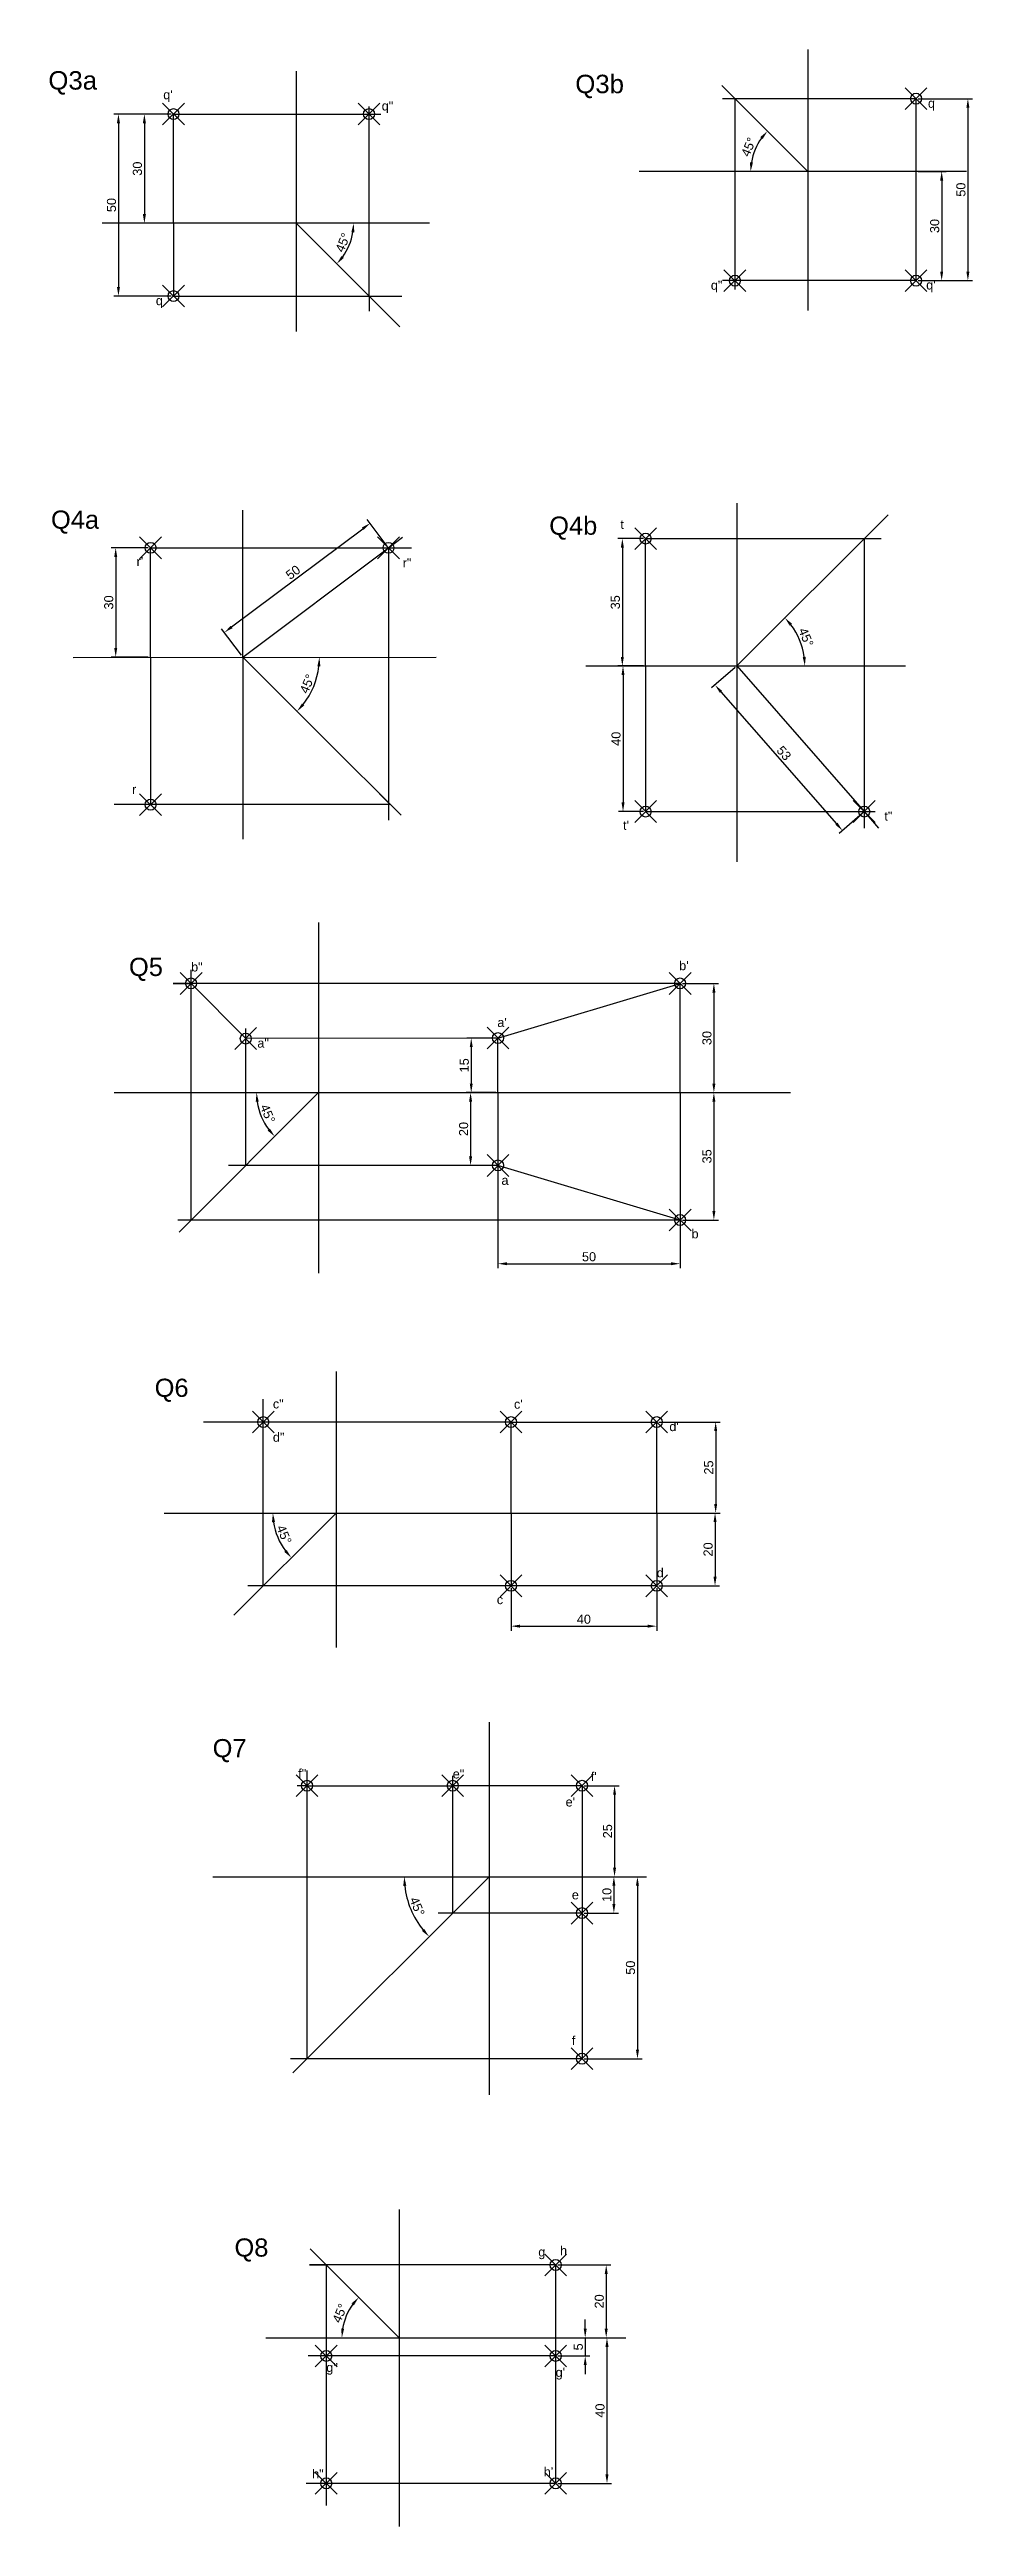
# Model space of a CAD drawing. Header units: millimetres. Extents: x 137 to 7220, y 7466 to 9893.
# Drawn here: x 682 to 935, y 8907 to 9588 of the extents above; entities that cross this region are included whole.
import ezdxf

# ---------------------------------------------------------------- set-up
doc = ezdxf.new("R2010")
doc.units = ezdxf.units.MM
doc.header["$PDMODE"] = 35
doc.header["$PDSIZE"] = 3
for name, color, linetype in [('Dimensions', 1, 'Continuous'), ('Projection', 140, 'Continuous'), ('Text', 7, 'Continuous')]:
    doc.layers.add(name, color=color, linetype=linetype)
doc.layers.add('Object', color=7, linetype='Continuous', lineweight=30)
doc.styles.get("Standard").update_dxf_attribs({"font": 'arial.ttf'})
doc.dimstyles.new('ISO-25', dxfattribs={"dimtxt": 2.5, "dimasz": 2.5, "dimexe": 1.25, "dimexo": 0.625, "dimtad": 1, "dimdec": 0, "dimtxsty": 'Standard', "dimcen": 2.5, "dimadec": 0, "dimazin": 0, "dimtfac": 1, "dimtdec": 0, "dimtmove": 0, "dimatfit": 3, "dimfxl": 1, "dimarcsym": 0})

msp = doc.modelspace()

# ---------------------------------------------------------------- texts
at = {"layer": 'Text'}
for s, width, insert, char_height, attachment_point in [('Q3a', 8.6508, (681.339, 9582.089), 5.0647, 1), ("q'", 24.15015, (715.49, 9576.866), 2.5, 3), ('Q3b', 10.45305, (826.01, 9581.105), 5.0647, 1), ('q"', 8.6508, (776.046, 9573.804), 2.5, 3), ('q', 16.40047, (924.769, 9574.531), 2.5, 3), ('q"', 8.6508, (866.403, 9524.531), 2.5, 3), ("q'", 24.15015, (924.95, 9524.611), 2.5, 3), ('q', 16.40047, (712.787, 9520.3), 2.5, 3), ('Q4a', 8.93468, (682.062, 9461.368), 5, 1), ('Q4b', 8.93468, (818.847, 9459.714), 5, 1), ('t', 23.55242, (838.383, 9458.802), 2.5, 1), ("r'", 10.21106, (705.555, 9448.619), 2.5, 1), ('r"', 16.04595, (778.609, 9448.231), 2.5, 1), ('r', 24.4336, (704.336, 9386.011), 2.5, 1), ('t"', 14.97131, (910.866, 9378.66), 2.5, 1), ("t'", 16.06677, (839.113, 9376.147), 2.5, 1), ('Q5', 14.13152, (703.479, 9338.481), 5, 1), ('b"', 8.80926, (720.528, 9337.223), 2.5, 1), ("b'", 7.89163, (854.522, 9337.563), 2.5, 1), ("a'", 8.62573, (804.602, 9321.974), 2.5, 1), ('a"', 8.80926, (738.718, 9316.295), 2.5, 1), ('a', 11.92921, (805.731, 9278.605), 2.5, 1), ('b', 15.59973, (857.913, 9263.891), 2.5, 1), ('Q6', 11.12639, (710.523, 9222.837), 5, 1), ('c"', 30.78301, (742.975, 9217.167), 2.5, 1), ("c'", 7.97391, (809.177, 9217.092), 2.5, 1), ('d"', 23.36541, (742.975, 9208.012), 2.5, 1), ("d'", 19.28574, (851.828, 9210.928), 2.5, 1), ('d', 27.63053, (848.361, 9170.762), 2.5, 1), ('c', 24.47805, (804.455, 9163.387), 2.5, 1), ('Q7', 11.72829, (726.444, 9123.817), 5, 1), ('f"', 4.65408, (749.938, 9115.617), 2.5, 1), ('e"', 22.15343, (792.353, 9115.501), 2.5, 1), ("f'", 15.26539, (830.266, 9114.754), 2.5, 1), ("e'", 19.73331, (823.343, 9107.796), 2.5, 1), ('e', 14.89306, (825.052, 9082.275), 2.5, 1), ('f', 7.07421, (825.052, 9042.224), 2.5, 1), ('Q8', 12.76905, (732.439, 8986.619), 5, 1), ('g', 7.14598, (815.848, 8984.161), 2.5, 1), ('h', 15.93202, (821.822, 8984.512), 2.5, 1), ('g"', 11.71472, (757.63, 8952.434), 2.5, 1), ("g'", 11.94901, (820.619, 8951.089), 2.5, 1), ('h"', 6.4431, (753.76, 8923.166), 2.5, 1), ("h'", 7.84886, (817.344, 8923.751), 2.5, 1)]:
    msp.add_mtext_dynamic_manual_height_columns(s, width=width, gutter_width=12.5, heights=[0], dxfattribs=dict(at, insert=insert, char_height=char_height, attachment_point=attachment_point))

# ---------------------------------------------------------------- blocks, each defined once
blk = doc.blocks.new('*D301')
at = {"layer": 'Defpoints', "color": 0, "transparency": 16777216}
for p in [(820.62, 8959.32), (820.62, 8954.32), (828.73, 8954.32)]:
    blk.add_point(p, dxfattribs=at)
at = {"layer": 'Dimensions', "color": 0, "lineweight": -2, "transparency": 16777216}
for p, q in [((828.73, 8961.82), (828.73, 8964.32)), ((821.24, 8959.32), (829.98, 8959.32)), ((828.73, 8959.32), (828.73, 8954.32)), ((821.24, 8954.32), (829.98, 8954.32)), ((828.73, 8951.82), (828.73, 8949.32))]:
    blk.add_line(p, q, dxfattribs=at)
at = {"layer": 'Dimensions', "color": 0, "transparency": 16777216}
for points in [[(828.32, 8961.82), (829.15, 8961.82), (828.73, 8959.32)], [(828.32, 8951.82), (829.15, 8951.82), (828.73, 8954.32)]]:
    blk.add_solid(points, dxfattribs=at)
at = {"layer": 'Dimensions', "color": 0, "transparency": 16777216, "insert": (826.84, 8956.82), "char_height": 2.5, "attachment_point": 5, "rotation": 90}
blk.add_mtext('5', dxfattribs=at)
blk = doc.blocks.new('*D302')
at = {"layer": 'Defpoints', "color": 0, "transparency": 16777216}
for p in [(820.62, 8959.32), (820.62, 8919.32), (834.71, 8919.32)]:
    blk.add_point(p, dxfattribs=at)
at = {"layer": 'Dimensions', "color": 0, "lineweight": -2, "transparency": 16777216}
for p, q in [((821.24, 8959.32), (835.96, 8959.32)), ((834.71, 8956.82), (834.71, 8921.82)), ((821.24, 8919.32), (835.96, 8919.32))]:
    blk.add_line(p, q, dxfattribs=at)
at = {"layer": 'Dimensions', "color": 0, "transparency": 16777216}
for points in [[(834.29, 8956.82), (835.13, 8956.82), (834.71, 8959.32)], [(834.29, 8921.82), (835.13, 8921.82), (834.71, 8919.32)]]:
    blk.add_solid(points, dxfattribs=at)
at = {"layer": 'Dimensions', "color": 0, "transparency": 16777216, "insert": (832.81, 8939.32), "char_height": 2.5, "attachment_point": 5, "rotation": 90}
blk.add_mtext('40', dxfattribs=at)
blk = doc.blocks.new('*D303')
at = {"layer": 'Defpoints', "color": 0, "transparency": 16777216}
for p in [(753.24, 8983.71), (764.03, 8967.17), (741.08, 8959.32), (777.63, 8959.32), (839.89, 8959.32)]:
    blk.add_point(p, dxfattribs=at)
at = {"layer": 'Dimensions', "color": 0, "lineweight": -2, "transparency": 16777216}
blk.add_arc((777.63, 8959.32), 15.7, 144.13456, 170.86544, dxfattribs=at)
at = {"layer": 'Dimensions', "color": 0, "transparency": 16777216}
for points in [[(764.59, 8968.79), (765.23, 8968.25), (766.53, 8970.42)], [(762.55, 8961.78), (761.72, 8961.85), (761.93, 8959.32)]]:
    blk.add_solid(points, dxfattribs=at)
at = {"layer": 'Dimensions', "color": 0, "transparency": 16777216, "insert": (761.37, 8966.06), "char_height": 2.5, "attachment_point": 5, "rotation": 67.5}
blk.add_mtext('45°', dxfattribs=at)
blk = doc.blocks.new('*D310')
at = {"layer": 'Defpoints', "color": 0, "transparency": 16777216}
for p in [(820.62, 8979.32), (820.62, 8959.32), (834.5, 8959.32)]:
    blk.add_point(p, dxfattribs=at)
at = {"layer": 'Dimensions', "color": 0, "lineweight": -2, "transparency": 16777216}
for p, q in [((821.24, 8979.32), (835.75, 8979.32)), ((834.5, 8976.82), (834.5, 8961.82)), ((821.24, 8959.32), (835.75, 8959.32))]:
    blk.add_line(p, q, dxfattribs=at)
at = {"layer": 'Dimensions', "color": 0, "transparency": 16777216}
for points in [[(834.08, 8976.82), (834.92, 8976.82), (834.5, 8979.32)], [(834.08, 8961.82), (834.92, 8961.82), (834.5, 8959.32)]]:
    blk.add_solid(points, dxfattribs=at)
at = {"layer": 'Dimensions', "color": 0, "transparency": 16777216, "insert": (832.6, 8969.32), "char_height": 2.5, "attachment_point": 5, "rotation": 90}
blk.add_mtext('20', dxfattribs=at)
blk = doc.blocks.new('*D331')
at = {"layer": 'Defpoints', "color": 0, "transparency": 16777216}
for p in [(713.17, 9185.93), (743.57, 9181.43), (760.35, 9185.93), (858.18, 9185.93), (732.29, 9157.87)]:
    blk.add_point(p, dxfattribs=at)
at = {"layer": 'Dimensions', "color": 0, "lineweight": -2, "transparency": 16777216}
blk.add_arc((760.35, 9185.93), 17.37, 188.25274, 216.74726, dxfattribs=at)
at = {"layer": 'Dimensions', "color": 0, "transparency": 16777216}
for points in [[(742.74, 9183.4), (743.57, 9183.46), (742.98, 9185.93)], [(746.74, 9175.81), (746.11, 9175.26), (748.06, 9173.64)]]:
    blk.add_solid(points, dxfattribs=at)
at = {"layer": 'Dimensions', "color": 0, "transparency": 16777216, "insert": (746.05, 9180.01), "char_height": 2.5, "attachment_point": 5, "rotation": 292.5}
blk.add_mtext('45°', dxfattribs=at)
blk = doc.blocks.new('*D332')
at = {"layer": 'Defpoints', "color": 0, "transparency": 16777216}
for p in [(827.86, 9111), (827.86, 9086), (836.79, 9086)]:
    blk.add_point(p, dxfattribs=at)
at = {"layer": 'Dimensions', "color": 0, "lineweight": -2, "transparency": 16777216}
for p, q in [((828.48, 9111), (838.04, 9111)), ((836.79, 9108.5), (836.79, 9088.5)), ((828.48, 9086), (838.04, 9086))]:
    blk.add_line(p, q, dxfattribs=at)
at = {"layer": 'Dimensions', "color": 0, "transparency": 16777216}
for points in [[(836.38, 9108.5), (837.21, 9108.5), (836.79, 9111)], [(836.38, 9088.5), (837.21, 9088.5), (836.79, 9086)]]:
    blk.add_solid(points, dxfattribs=at)
at = {"layer": 'Dimensions', "color": 0, "transparency": 16777216, "insert": (834.89, 9098.5), "char_height": 2.5, "attachment_point": 5, "rotation": 90}
blk.add_mtext('25', dxfattribs=at)
blk = doc.blocks.new('*D333')
at = {"layer": 'Defpoints', "color": 0, "transparency": 16777216}
for p in [(827.86, 9086), (827.86, 9076), (836.61, 9076)]:
    blk.add_point(p, dxfattribs=at)
at = {"layer": 'Dimensions', "color": 0, "lineweight": -2, "transparency": 16777216}
for p, q in [((828.48, 9086), (837.86, 9086)), ((836.61, 9083.5), (836.61, 9078.5)), ((828.48, 9076), (837.86, 9076))]:
    blk.add_line(p, q, dxfattribs=at)
at = {"layer": 'Dimensions', "color": 0, "transparency": 16777216}
for points in [[(836.19, 9083.5), (837.02, 9083.5), (836.61, 9086)], [(836.19, 9078.5), (837.02, 9078.5), (836.61, 9076)]]:
    blk.add_solid(points, dxfattribs=at)
at = {"layer": 'Dimensions', "color": 0, "transparency": 16777216, "insert": (834.7, 9081), "char_height": 2.5, "attachment_point": 5, "rotation": 90}
blk.add_mtext('10', dxfattribs=at)
blk = doc.blocks.new('*D334')
at = {"layer": 'Defpoints', "color": 0, "transparency": 16777216}
for p in [(726.52, 9086), (802.35, 9086), (845.54, 9086), (779.86, 9079.97), (748.48, 9032.13)]:
    blk.add_point(p, dxfattribs=at)
at = {"layer": 'Dimensions', "color": 0, "lineweight": -2, "transparency": 16777216}
blk.add_arc((802.35, 9086), 23.29, 186.15291, 218.84709, dxfattribs=at)
at = {"layer": 'Dimensions', "color": 0, "transparency": 16777216}
for points in [[(778.78, 9083.48), (779.61, 9083.53), (779.06, 9086)], [(784.52, 9071.67), (783.9, 9071.11), (785.88, 9069.53)]]:
    blk.add_solid(points, dxfattribs=at)
at = {"layer": 'Dimensions', "color": 0, "transparency": 16777216, "insert": (782.59, 9077.81), "char_height": 2.5, "attachment_point": 5, "rotation": 292.5}
blk.add_mtext('45°', dxfattribs=at)
blk = doc.blocks.new('*D298')
at = {"layer": 'Defpoints', "color": 0, "transparency": 16777216}
for p in [(808.36, 9165.93), (848.36, 9165.93), (848.36, 9154.84)]:
    blk.add_point(p, dxfattribs=at)
at = {"layer": 'Dimensions', "color": 0, "lineweight": -2, "transparency": 16777216}
for p, q in [((808.36, 9165.3), (808.36, 9153.59)), ((848.36, 9165.3), (848.36, 9153.59)), ((810.86, 9154.84), (845.86, 9154.84))]:
    blk.add_line(p, q, dxfattribs=at)
at = {"layer": 'Dimensions', "color": 0, "transparency": 16777216}
for points in [[(810.86, 9155.26), (810.86, 9154.42), (808.36, 9154.84)], [(845.86, 9155.26), (845.86, 9154.42), (848.36, 9154.84)]]:
    blk.add_solid(points, dxfattribs=at)
at = {"layer": 'Dimensions', "color": 0, "transparency": 16777216, "insert": (828.36, 9156.74), "char_height": 2.5, "attachment_point": 5}
blk.add_mtext('40', dxfattribs=at)
blk = doc.blocks.new('*D309')
at = {"layer": 'Defpoints', "color": 0, "transparency": 16777216}
for p in [(827.86, 9086), (827.86, 9036), (843.08, 9036)]:
    blk.add_point(p, dxfattribs=at)
at = {"layer": 'Dimensions', "color": 0, "lineweight": -2, "transparency": 16777216}
for p, q in [((828.48, 9086), (844.33, 9086)), ((843.08, 9083.5), (843.08, 9038.5)), ((828.48, 9036), (844.33, 9036))]:
    blk.add_line(p, q, dxfattribs=at)
at = {"layer": 'Dimensions', "color": 0, "transparency": 16777216}
for points in [[(842.66, 9083.5), (843.5, 9083.5), (843.08, 9086)], [(842.66, 9038.5), (843.5, 9038.5), (843.08, 9036)]]:
    blk.add_solid(points, dxfattribs=at)
at = {"layer": 'Dimensions', "color": 0, "transparency": 16777216, "insert": (841.18, 9061), "char_height": 2.5, "attachment_point": 5, "rotation": 90}
blk.add_mtext('50', dxfattribs=at)
blk = doc.blocks.new('*D299')
at = {"layer": 'Defpoints', "color": 0, "transparency": 16777216}
for p in [(848.36, 9210.93), (848.36, 9185.93), (864.55, 9185.93)]:
    blk.add_point(p, dxfattribs=at)
at = {"layer": 'Dimensions', "color": 0, "lineweight": -2, "transparency": 16777216}
for p, q in [((848.99, 9210.93), (865.8, 9210.93)), ((864.55, 9208.43), (864.55, 9188.43)), ((848.99, 9185.93), (865.8, 9185.93))]:
    blk.add_line(p, q, dxfattribs=at)
at = {"layer": 'Dimensions', "color": 0, "transparency": 16777216}
for points in [[(864.14, 9208.43), (864.97, 9208.43), (864.55, 9210.93)], [(864.14, 9188.43), (864.97, 9188.43), (864.55, 9185.93)]]:
    blk.add_solid(points, dxfattribs=at)
at = {"layer": 'Dimensions', "color": 0, "transparency": 16777216, "insert": (862.65, 9198.43), "char_height": 2.5, "attachment_point": 5, "rotation": 90}
blk.add_mtext('25', dxfattribs=at)
blk = doc.blocks.new('*D300')
at = {"layer": 'Defpoints', "color": 0, "transparency": 16777216}
for p in [(848.36, 9185.93), (848.36, 9165.93), (864.38, 9165.93)]:
    blk.add_point(p, dxfattribs=at)
at = {"layer": 'Dimensions', "color": 0, "lineweight": -2, "transparency": 16777216}
for p, q in [((848.99, 9185.93), (865.63, 9185.93)), ((864.38, 9183.43), (864.38, 9168.43)), ((848.99, 9165.93), (865.63, 9165.93))]:
    blk.add_line(p, q, dxfattribs=at)
at = {"layer": 'Dimensions', "color": 0, "transparency": 16777216}
for points in [[(863.96, 9183.43), (864.8, 9183.43), (864.38, 9185.93)], [(863.96, 9168.43), (864.8, 9168.43), (864.38, 9165.93)]]:
    blk.add_solid(points, dxfattribs=at)
at = {"layer": 'Dimensions', "color": 0, "transparency": 16777216, "insert": (862.48, 9175.93), "char_height": 2.5, "attachment_point": 5, "rotation": 90}
blk.add_mtext('20', dxfattribs=at)
blk = doc.blocks.new('*D318')
at = {"layer": 'Defpoints', "color": 0, "transparency": 16777216}
for p in [(709.4, 9451.12), (699.83, 9421.12), (709.4, 9421.12)]:
    blk.add_point(p, dxfattribs=at)
at = {"layer": 'Dimensions', "color": 0, "lineweight": -2, "transparency": 16777216}
for p, q in [((708.78, 9451.12), (698.58, 9451.12)), ((699.83, 9448.62), (699.83, 9423.62)), ((708.78, 9421.12), (698.58, 9421.12))]:
    blk.add_line(p, q, dxfattribs=at)
at = {"layer": 'Dimensions', "color": 0, "transparency": 16777216}
for points in [[(699.42, 9448.62), (700.25, 9448.62), (699.83, 9451.12)], [(699.42, 9423.62), (700.25, 9423.62), (699.83, 9421.12)]]:
    blk.add_solid(points, dxfattribs=at)
at = {"layer": 'Dimensions', "color": 0, "transparency": 16777216, "insert": (697.93, 9436.12), "char_height": 2.5, "attachment_point": 5, "rotation": 90}
blk.add_mtext('30', dxfattribs=at)
blk = doc.blocks.new('*D319')
at = {"layer": 'Defpoints', "color": 0, "transparency": 16777216}
for p in [(769.66, 9457.87), (774.73, 9451.12), (734.73, 9421.12)]:
    blk.add_point(p, dxfattribs=at)
at = {"layer": 'Dimensions', "color": 0, "lineweight": -2, "transparency": 16777216}
for p, q in [((731.66, 9429.37), (767.66, 9456.37)), ((774.35, 9451.62), (768.91, 9458.87)), ((734.35, 9421.62), (728.91, 9428.87))]:
    blk.add_line(p, q, dxfattribs=at)
at = {"layer": 'Dimensions', "color": 0, "transparency": 16777216}
for points in [[(767.41, 9456.7), (767.91, 9456.04), (769.66, 9457.87)], [(731.41, 9429.7), (731.91, 9429.04), (729.66, 9427.87)]]:
    blk.add_solid(points, dxfattribs=at)
at = {"layer": 'Dimensions', "color": 0, "transparency": 16777216, "insert": (748.52, 9444.39), "char_height": 2.5, "attachment_point": 5, "rotation": 36.8699}
blk.add_mtext('50', dxfattribs=at)
blk = doc.blocks.new('*D320')
at = {"layer": 'Defpoints', "color": 0, "transparency": 16777216}
for p in [(688.14, 9420.95), (734.73, 9421.12), (787.84, 9421.12), (752.96, 9410.57), (760.36, 9395.48)]:
    blk.add_point(p, dxfattribs=at)
at = {"layer": 'Dimensions', "color": 0, "lineweight": -2, "transparency": 16777216}
blk.add_arc((734.82, 9421.03), 20.95, 321.84276, 353.25509, dxfattribs=at)
at = {"layer": 'Dimensions', "color": 0, "transparency": 16777216}
for points in [[(755.2, 9418.59), (756.03, 9418.54), (755.76, 9421.06)], [(751.6, 9407.81), (750.97, 9408.36), (749.63, 9406.22)]]:
    blk.add_solid(points, dxfattribs=at)
at = {"layer": 'Dimensions', "color": 0, "transparency": 16777216, "insert": (752.42, 9413.75), "char_height": 2.5, "attachment_point": 5, "rotation": 67.54893}
blk.add_mtext('45°', dxfattribs=at)
blk = doc.blocks.new('*D321')
at = {"layer": 'Defpoints', "color": 0, "transparency": 16777216}
for p in [(870.33, 9418.66), (905.33, 9378.66), (899.36, 9373.44)]:
    blk.add_point(p, dxfattribs=at)
at = {"layer": 'Dimensions', "color": 0, "lineweight": -2, "transparency": 16777216}
for p, q in [((869.86, 9418.25), (863.42, 9412.61)), ((866.01, 9411.55), (897.72, 9375.32)), ((904.86, 9378.25), (898.42, 9372.61))]:
    blk.add_line(p, q, dxfattribs=at)
at = {"layer": 'Dimensions', "color": 0, "transparency": 16777216}
for points in [[(866.32, 9411.83), (865.7, 9411.28), (864.36, 9413.44)], [(898.03, 9375.59), (897.4, 9375.04), (899.36, 9373.44)]]:
    blk.add_solid(points, dxfattribs=at)
at = {"layer": 'Dimensions', "color": 0, "transparency": 16777216, "insert": (883.29, 9394.69), "char_height": 2.5, "attachment_point": 5, "rotation": 311.18593}
blk.add_mtext('53', dxfattribs=at)
blk = doc.blocks.new('*D322')
at = {"layer": 'Defpoints', "color": 0, "transparency": 16777216}
for p in [(845.32, 9453.66), (838.93, 9418.66), (845.32, 9418.66)]:
    blk.add_point(p, dxfattribs=at)
at = {"layer": 'Dimensions', "color": 0, "lineweight": -2, "transparency": 16777216}
for p, q in [((844.7, 9453.66), (837.68, 9453.66)), ((838.93, 9451.16), (838.93, 9421.16)), ((844.7, 9418.66), (837.68, 9418.66))]:
    blk.add_line(p, q, dxfattribs=at)
at = {"layer": 'Dimensions', "color": 0, "transparency": 16777216}
for points in [[(838.51, 9451.16), (839.35, 9451.16), (838.93, 9453.66)], [(838.51, 9421.16), (839.35, 9421.16), (838.93, 9418.66)]]:
    blk.add_solid(points, dxfattribs=at)
at = {"layer": 'Dimensions', "color": 0, "transparency": 16777216, "insert": (837.03, 9436.16), "char_height": 2.5, "attachment_point": 5, "rotation": 90}
blk.add_mtext('35', dxfattribs=at)
blk = doc.blocks.new('*D323')
at = {"layer": 'Defpoints', "color": 0, "transparency": 16777216}
for p in [(845.32, 9418.66), (839.11, 9378.66), (845.32, 9378.66)]:
    blk.add_point(p, dxfattribs=at)
at = {"layer": 'Dimensions', "color": 0, "lineweight": -2, "transparency": 16777216}
for p, q in [((844.7, 9418.66), (837.86, 9418.66)), ((839.11, 9416.16), (839.11, 9381.16)), ((844.7, 9378.66), (837.86, 9378.66))]:
    blk.add_line(p, q, dxfattribs=at)
at = {"layer": 'Dimensions', "color": 0, "transparency": 16777216}
for points in [[(838.7, 9416.16), (839.53, 9416.16), (839.11, 9418.66)], [(838.7, 9381.16), (839.53, 9381.16), (839.11, 9378.66)]]:
    blk.add_solid(points, dxfattribs=at)
at = {"layer": 'Dimensions', "color": 0, "transparency": 16777216, "insert": (837.21, 9398.66), "char_height": 2.5, "attachment_point": 5, "rotation": 90}
blk.add_mtext('40', dxfattribs=at)
blk = doc.blocks.new('*D324')
at = {"layer": 'Defpoints', "color": 0, "transparency": 16777216}
for p in [(911.88, 9460.21), (888.39, 9423.5), (828.9, 9418.66), (870.33, 9418.66), (916.71, 9418.66)]:
    blk.add_point(p, dxfattribs=at)
at = {"layer": 'Dimensions', "color": 0, "lineweight": -2, "transparency": 16777216}
blk.add_arc((870.33, 9418.66), 18.7, 7.66703, 37.33297, dxfattribs=at)
at = {"layer": 'Dimensions', "color": 0, "transparency": 16777216}
for points in [[(884.89, 9429.72), (885.51, 9430.27), (883.55, 9431.88)], [(889.28, 9421.18), (888.45, 9421.13), (889.03, 9418.66)]]:
    blk.add_solid(points, dxfattribs=at)
at = {"layer": 'Dimensions', "color": 0, "transparency": 16777216, "insert": (889.36, 9426.54), "char_height": 2.5, "attachment_point": 5, "rotation": 292.5}
blk.add_mtext('45°', dxfattribs=at)
blk = doc.blocks.new('*D325')
at = {"layer": 'Defpoints', "color": 0, "transparency": 16777216}
for p in [(804.78, 9316.43), (797.44, 9301.43), (804.78, 9301.43)]:
    blk.add_point(p, dxfattribs=at)
at = {"layer": 'Dimensions', "color": 0, "lineweight": -2, "transparency": 16777216}
for p, q in [((804.15, 9316.43), (796.19, 9316.43)), ((797.44, 9313.93), (797.44, 9303.93)), ((804.15, 9301.43), (796.19, 9301.43))]:
    blk.add_line(p, q, dxfattribs=at)
at = {"layer": 'Dimensions', "color": 0, "transparency": 16777216}
for points in [[(797.03, 9313.93), (797.86, 9313.93), (797.44, 9316.43)], [(797.03, 9303.93), (797.86, 9303.93), (797.44, 9301.43)]]:
    blk.add_solid(points, dxfattribs=at)
at = {"layer": 'Dimensions', "color": 0, "transparency": 16777216, "insert": (795.54, 9308.93), "char_height": 2.5, "attachment_point": 5, "rotation": 90}
blk.add_mtext('15', dxfattribs=at)
blk = doc.blocks.new('*D326')
at = {"layer": 'Defpoints', "color": 0, "transparency": 16777216}
for p in [(804.78, 9301.43), (797.26, 9281.43), (804.78, 9281.43)]:
    blk.add_point(p, dxfattribs=at)
at = {"layer": 'Dimensions', "color": 0, "lineweight": -2, "transparency": 16777216}
for p, q in [((804.15, 9301.43), (796.01, 9301.43)), ((797.26, 9298.93), (797.26, 9283.93)), ((804.15, 9281.43), (796.01, 9281.43))]:
    blk.add_line(p, q, dxfattribs=at)
at = {"layer": 'Dimensions', "color": 0, "transparency": 16777216}
for points in [[(796.84, 9298.93), (797.68, 9298.93), (797.26, 9301.43)], [(796.84, 9283.93), (797.68, 9283.93), (797.26, 9281.43)]]:
    blk.add_solid(points, dxfattribs=at)
at = {"layer": 'Dimensions', "color": 0, "transparency": 16777216, "insert": (795.36, 9291.43), "char_height": 2.5, "attachment_point": 5, "rotation": 90}
blk.add_mtext('20', dxfattribs=at)
blk = doc.blocks.new('*D327')
at = {"layer": 'Defpoints', "color": 0, "transparency": 16777216}
for p in [(854.78, 9331.43), (854.78, 9301.43), (864.06, 9301.43)]:
    blk.add_point(p, dxfattribs=at)
at = {"layer": 'Dimensions', "color": 0, "lineweight": -2, "transparency": 16777216}
for p, q in [((855.4, 9331.43), (865.31, 9331.43)), ((864.06, 9328.93), (864.06, 9303.93)), ((855.4, 9301.43), (865.31, 9301.43))]:
    blk.add_line(p, q, dxfattribs=at)
at = {"layer": 'Dimensions', "color": 0, "transparency": 16777216}
for points in [[(863.65, 9328.93), (864.48, 9328.93), (864.06, 9331.43)], [(863.65, 9303.93), (864.48, 9303.93), (864.06, 9301.43)]]:
    blk.add_solid(points, dxfattribs=at)
at = {"layer": 'Dimensions', "color": 0, "transparency": 16777216, "insert": (862.16, 9316.43), "char_height": 2.5, "attachment_point": 5, "rotation": 90}
blk.add_mtext('30', dxfattribs=at)
blk = doc.blocks.new('*D328')
at = {"layer": 'Defpoints', "color": 0, "transparency": 16777216}
for p in [(854.78, 9301.43), (854.78, 9266.43), (864.06, 9266.43)]:
    blk.add_point(p, dxfattribs=at)
at = {"layer": 'Dimensions', "color": 0, "lineweight": -2, "transparency": 16777216}
for p, q in [((855.4, 9301.43), (865.31, 9301.43)), ((864.06, 9298.93), (864.06, 9268.93)), ((855.4, 9266.43), (865.31, 9266.43))]:
    blk.add_line(p, q, dxfattribs=at)
at = {"layer": 'Dimensions', "color": 0, "transparency": 16777216}
for points in [[(863.65, 9298.93), (864.48, 9298.93), (864.06, 9301.43)], [(863.65, 9268.93), (864.48, 9268.93), (864.06, 9266.43)]]:
    blk.add_solid(points, dxfattribs=at)
at = {"layer": 'Dimensions', "color": 0, "transparency": 16777216, "insert": (862.16, 9283.93), "char_height": 2.5, "attachment_point": 5, "rotation": 90}
blk.add_mtext('35', dxfattribs=at)
blk = doc.blocks.new('*D329')
at = {"layer": 'Defpoints', "color": 0, "transparency": 16777216}
for p in [(804.78, 9301.43), (854.78, 9301.43), (854.78, 9254.43)]:
    blk.add_point(p, dxfattribs=at)
at = {"layer": 'Dimensions', "color": 0, "lineweight": -2, "transparency": 16777216}
for p, q in [((804.78, 9300.81), (804.78, 9253.18)), ((854.78, 9300.81), (854.78, 9253.18)), ((807.28, 9254.43), (852.28, 9254.43))]:
    blk.add_line(p, q, dxfattribs=at)
at = {"layer": 'Dimensions', "color": 0, "transparency": 16777216}
for points in [[(807.28, 9254.84), (807.28, 9254.01), (804.78, 9254.43)], [(852.28, 9254.84), (852.28, 9254.01), (854.78, 9254.43)]]:
    blk.add_solid(points, dxfattribs=at)
at = {"layer": 'Dimensions', "color": 0, "transparency": 16777216, "insert": (829.78, 9256.33), "char_height": 2.5, "attachment_point": 5}
blk.add_mtext('50', dxfattribs=at)
blk = doc.blocks.new('*D330')
at = {"layer": 'Defpoints', "color": 0, "transparency": 16777216}
for p in [(699.43, 9301.43), (739.08, 9297.02), (755.53, 9301.43), (885.11, 9301.43), (717.23, 9263.13)]:
    blk.add_point(p, dxfattribs=at)
at = {"layer": 'Dimensions', "color": 0, "lineweight": -2, "transparency": 16777216}
blk.add_arc((755.53, 9301.43), 17.03, 188.41885, 216.58115, dxfattribs=at)
at = {"layer": 'Dimensions', "color": 0, "transparency": 16777216}
for points in [[(738.27, 9298.91), (739.1, 9298.97), (738.5, 9301.43)], [(742.17, 9291.56), (741.54, 9291.01), (743.49, 9289.39)]]:
    blk.add_solid(points, dxfattribs=at)
at = {"layer": 'Dimensions', "color": 0, "transparency": 16777216, "insert": (741.55, 9295.64), "char_height": 2.5, "attachment_point": 5, "rotation": 292.5}
blk.add_mtext('45°', dxfattribs=at)
blk = doc.blocks.new('*D314')
at = {"layer": 'Defpoints', "color": 0, "transparency": 16777216}
for p in [(715.69, 9570.3), (707.7, 9540.3), (715.69, 9540.3)]:
    blk.add_point(p, dxfattribs=at)
at = {"layer": 'Dimensions', "color": 0, "lineweight": -2, "transparency": 16777216}
for p, q in [((715.06, 9570.3), (706.45, 9570.3)), ((707.7, 9567.8), (707.7, 9542.8)), ((715.06, 9540.3), (706.45, 9540.3))]:
    blk.add_line(p, q, dxfattribs=at)
at = {"layer": 'Dimensions', "color": 0, "transparency": 16777216}
for points in [[(707.28, 9567.8), (708.12, 9567.8), (707.7, 9570.3)], [(707.28, 9542.8), (708.12, 9542.8), (707.7, 9540.3)]]:
    blk.add_solid(points, dxfattribs=at)
at = {"layer": 'Dimensions', "color": 0, "transparency": 16777216, "insert": (705.8, 9555.3), "char_height": 2.5, "attachment_point": 5, "rotation": 90}
blk.add_mtext('30', dxfattribs=at)
blk = doc.blocks.new('*D315')
at = {"layer": 'Defpoints', "color": 0, "transparency": 16777216}
for p in [(696.15, 9540.3), (749.37, 9540.3), (786.01, 9540.3), (763.04, 9532.41), (777.84, 9511.83)]:
    blk.add_point(p, dxfattribs=at)
at = {"layer": 'Dimensions', "color": 0, "lineweight": -2, "transparency": 16777216}
blk.add_arc((749.37, 9540.3), 15.78, 324.08912, 350.91088, dxfattribs=at)
at = {"layer": 'Dimensions', "color": 0, "transparency": 16777216}
for points in [[(764.54, 9537.84), (765.37, 9537.77), (765.15, 9540.3)], [(762.47, 9530.78), (761.83, 9531.32), (760.53, 9529.14)]]:
    blk.add_solid(points, dxfattribs=at)
at = {"layer": 'Dimensions', "color": 0, "transparency": 16777216, "insert": (762.2, 9534.99), "char_height": 2.5, "attachment_point": 5, "rotation": 67.5}
blk.add_mtext('45°', dxfattribs=at)
blk = doc.blocks.new('*D316')
at = {"layer": 'Defpoints', "color": 0, "transparency": 16777216}
for p in [(866.22, 9578.14), (876.26, 9562.37), (843.58, 9554.53), (889.83, 9554.53), (933.45, 9554.53)]:
    blk.add_point(p, dxfattribs=at)
at = {"layer": 'Dimensions', "color": 0, "lineweight": -2, "transparency": 16777216}
blk.add_arc((889.83, 9554.53), 15.67, 144.14992, 170.85008, dxfattribs=at)
at = {"layer": 'Dimensions', "color": 0, "transparency": 16777216}
for points in [[(876.81, 9563.98), (877.45, 9563.44), (878.75, 9565.61)], [(874.78, 9556.99), (873.94, 9557.06), (874.16, 9554.53)]]:
    blk.add_solid(points, dxfattribs=at)
at = {"layer": 'Dimensions', "color": 0, "transparency": 16777216, "insert": (873.6, 9561.25), "char_height": 2.5, "attachment_point": 5, "rotation": 67.5}
blk.add_mtext('45°', dxfattribs=at)
blk = doc.blocks.new('*D317')
at = {"layer": 'Defpoints', "color": 0, "transparency": 16777216}
for p in [(919.57, 9554.53), (919.57, 9524.53), (926.6, 9524.53)]:
    blk.add_point(p, dxfattribs=at)
at = {"layer": 'Dimensions', "color": 0, "lineweight": -2, "transparency": 16777216}
for p, q in [((920.19, 9554.53), (927.85, 9554.53)), ((926.6, 9552.03), (926.6, 9527.03)), ((920.19, 9524.53), (927.85, 9524.53))]:
    blk.add_line(p, q, dxfattribs=at)
at = {"layer": 'Dimensions', "color": 0, "transparency": 16777216}
for points in [[(926.18, 9552.03), (927.02, 9552.03), (926.6, 9554.53)], [(926.18, 9527.03), (927.02, 9527.03), (926.6, 9524.53)]]:
    blk.add_solid(points, dxfattribs=at)
at = {"layer": 'Dimensions', "color": 0, "transparency": 16777216, "insert": (924.7, 9539.53), "char_height": 2.5, "attachment_point": 5, "rotation": 90}
blk.add_mtext('30', dxfattribs=at)
blk = doc.blocks.new('*D307')
at = {"layer": 'Defpoints', "color": 0, "transparency": 16777216}
for p in [(715.69, 9570.3), (700.58, 9520.3), (715.69, 9520.3)]:
    blk.add_point(p, dxfattribs=at)
at = {"layer": 'Dimensions', "color": 0, "lineweight": -2, "transparency": 16777216}
for p, q in [((715.06, 9570.3), (699.33, 9570.3)), ((700.58, 9567.8), (700.58, 9522.8)), ((715.06, 9520.3), (699.33, 9520.3))]:
    blk.add_line(p, q, dxfattribs=at)
at = {"layer": 'Dimensions', "color": 0, "transparency": 16777216}
for points in [[(700.17, 9567.8), (701, 9567.8), (700.58, 9570.3)], [(700.17, 9522.8), (701, 9522.8), (700.58, 9520.3)]]:
    blk.add_solid(points, dxfattribs=at)
at = {"layer": 'Dimensions', "color": 0, "transparency": 16777216, "insert": (698.68, 9545.3), "char_height": 2.5, "attachment_point": 5, "rotation": 90}
blk.add_mtext('50', dxfattribs=at)
blk = doc.blocks.new('*D308')
at = {"layer": 'Defpoints', "color": 0, "transparency": 16777216}
for p in [(919.57, 9574.53), (919.57, 9524.53), (933.79, 9524.53)]:
    blk.add_point(p, dxfattribs=at)
at = {"layer": 'Dimensions', "color": 0, "lineweight": -2, "transparency": 16777216}
for p, q in [((920.19, 9574.53), (935.04, 9574.53)), ((933.79, 9572.03), (933.79, 9527.03)), ((920.19, 9524.53), (935.04, 9524.53))]:
    blk.add_line(p, q, dxfattribs=at)
at = {"layer": 'Dimensions', "color": 0, "transparency": 16777216}
for points in [[(933.38, 9572.03), (934.21, 9572.03), (933.79, 9574.53)], [(933.38, 9527.03), (934.21, 9527.03), (933.79, 9524.53)]]:
    blk.add_solid(points, dxfattribs=at)
at = {"layer": 'Dimensions', "color": 0, "transparency": 16777216, "insert": (931.89, 9549.53), "char_height": 2.5, "attachment_point": 5, "rotation": 90}
blk.add_mtext('50', dxfattribs=at)

# ---------------------------------------------------------------- dimensions: what is measured, and where the dimension line sits
at = {"layer": 'Dimensions'}
for base, line1, line2, picture, middle in [((876.26, 9562.367), ((889.832, 9554.531), (866.22, 9578.143)), ((933.447, 9554.531), (843.582, 9554.531)), '*D316', (873.602, 9561.254)), ((763.035, 9532.412), ((786.015, 9540.3), (696.15, 9540.3)), ((749.373, 9540.3), (777.845, 9511.828)), '*D315', (762.196, 9534.988)), ((888.393, 9423.499), ((828.895, 9418.66), (916.708, 9418.66)), ((870.334, 9418.66), (911.885, 9460.211)), '*D324', (889.359, 9426.541)), ((752.961, 9410.566), ((734.726, 9421.119), (760.365, 9395.479)), ((688.141, 9420.948), (787.842, 9421.119)), '*D320', (752.421, 9413.753)), ((739.079, 9297.024), ((755.528, 9301.432), (717.227, 9263.131)), ((699.428, 9301.432), (885.107, 9301.432)), '*D330', (741.547, 9295.641)), ((743.567, 9181.432), ((760.347, 9185.928), (732.293, 9157.875)), ((713.169, 9185.928), (858.18, 9185.928)), '*D331', (746.049, 9180.006)), ((779.856, 9079.974), ((802.353, 9086.002), (748.483, 9032.132)), ((726.522, 9086.002), (845.541, 9086.002)), '*D334', (782.587, 9077.815)), ((764.035, 8967.172), ((741.083, 8959.324), (839.888, 8959.324)), ((777.63, 8959.324), (753.239, 8983.714)), '*D303', (761.375, 8966.057))]:
    dim = msp.add_angular_dim_2l(base=base, line1=line1, line2=line2, dimstyle='ISO-25', dxfattribs=at)
    dim.commit()
    dim.dimension.update_dxf_attribs({"geometry": picture, "text_midpoint": middle})
for base, p1, p2, picture, middle in [((700.585, 9520.3), (715.689, 9570.3), (715.689, 9520.3), '*D307', (698.683, 9545.3)), ((707.699, 9540.3), (715.689, 9570.3), (715.689, 9540.3), '*D314', (705.797, 9555.3)), ((933.793, 9524.531), (919.569, 9574.531), (919.569, 9524.531), '*D308', (931.892, 9549.531)), ((926.6, 9524.531), (919.569, 9554.531), (919.569, 9524.531), '*D317', (924.698, 9539.531)), ((838.931, 9418.66), (845.321, 9453.66), (845.321, 9418.66), '*D322', (837.028, 9436.16)), ((839.113, 9378.66), (845.321, 9418.66), (845.321, 9378.66), '*D323', (837.212, 9398.66)), ((797.445, 9301.432), (804.78, 9316.432), (804.78, 9301.432), '*D325', (795.543, 9308.932)), ((797.261, 9281.432), (804.78, 9301.432), (804.78, 9281.432), '*D326', (795.36, 9291.432)), ((864.065, 9266.432), (854.78, 9301.432), (854.78, 9266.432), '*D328', (862.163, 9283.932)), ((864.553, 9185.928), (848.361, 9210.928), (848.361, 9185.928), '*D299', (862.652, 9198.428)), ((864.381, 9165.928), (848.361, 9185.928), (848.361, 9165.928), '*D300', (862.48, 9175.928)), ((836.792, 9086.002), (827.856, 9111.002), (827.856, 9086.002), '*D332', (834.89, 9098.502)), ((836.606, 9076.002), (827.856, 9086.002), (827.856, 9076.002), '*D333', (834.704, 9081.002)), ((843.079, 9036.002), (827.856, 9086.002), (827.856, 9036.002), '*D309', (841.178, 9061.002)), ((834.5, 8959.324), (820.619, 8979.324), (820.619, 8959.324), '*D310', (832.599, 8969.324)), ((828.734, 8954.324), (820.619, 8959.324), (820.619, 8954.324), '*D301', (826.838, 8956.824)), ((834.708, 8919.324), (820.619, 8959.324), (820.619, 8919.324), '*D302', (832.807, 8939.324))]:
    dim = msp.add_linear_dim(base=base, p1=p1, p2=p2, angle=90, dimstyle='ISO-25', dxfattribs=at)
    dim.commit()
    dim.dimension.update_dxf_attribs({"geometry": picture, "text_midpoint": middle})
for p1, p2, distance, picture, middle in [((734.726, 9421.119), (774.726, 9451.119), 8.44, '*D319', (748.521, 9444.392)), ((870.334, 9418.66), (905.334, 9378.66), -7.934, '*D321', (883.294, 9394.688)), ((854.78, 9331.432), (854.78, 9301.432), 9.285, '*D327', (862.163, 9316.432))]:
    dim = msp.add_aligned_dim(p1=p1, p2=p2, distance=distance, dimstyle='ISO-25', dxfattribs=at)
    dim.commit()
    dim.dimension.update_dxf_attribs({"geometry": picture, "text_midpoint": middle})
dim = msp.add_linear_dim(base=(699.832, 9421.119), p1=(709.402, 9451.119), p2=(709.402, 9421.119), angle=90, dimstyle='ISO-25', dxfattribs=at)
dim.commit()
dim.dimension.update_dxf_attribs({"geometry": '*D318', "text_midpoint": (699.832, 9436.119), "dimtype": 160})
dim = msp.add_linear_dim(base=(854.78, 9254.427), p1=(804.78, 9301.432), p2=(854.78, 9301.432), dimstyle='ISO-25', dxfattribs=at)
dim.commit()
dim.dimension.update_dxf_attribs({"geometry": '*D329', "text_midpoint": (829.78, 9254.427), "dimtype": 160})
dim = msp.add_linear_dim(base=(848.361, 9154.841), p1=(808.361, 9165.928), p2=(848.361, 9165.928), dimstyle='ISO-25', dxfattribs=at)
dim.commit()
dim.dimension.update_dxf_attribs({"geometry": '*D298', "text_midpoint": (828.361, 9156.742)})

# ---------------------------------------------------------------- linework, layer by layer
at = {"layer": 'Object'}
for p, q in [((889.832, 9588.031), (889.832, 9516.347)), ((749.373, 9582.089), (749.373, 9510.585)), ((889.832, 9554.531), (866.22, 9578.143)), ((715.689, 9540.3), (715.689, 9570.3)), ((919.569, 9524.531), (919.569, 9574.531)), ((933.447, 9554.531), (843.582, 9554.531)), ((786.015, 9540.3), (696.15, 9540.3)), ((715.689, 9540.3), (715.689, 9520.3)), ((749.373, 9540.3), (777.845, 9511.828)), ((734.726, 9421.119), (734.726, 9461.468)), ((870.334, 9463.363), (870.334, 9364.834)), ((870.334, 9418.66), (911.885, 9460.211)), ((774.726, 9451.119), (778.609, 9454.031)), ((845.321, 9418.66), (845.321, 9453.66)), ((709.402, 9421.119), (709.402, 9451.119)), ((734.726, 9421.119), (774.726, 9451.119)), ((688.141, 9420.948), (787.842, 9421.119)), ((709.402, 9421.119), (709.402, 9380.554)), ((734.726, 9421.119), (734.726, 9386.663)), ((734.726, 9421.119), (760.365, 9395.479)), ((828.895, 9418.66), (916.708, 9418.66)), ((845.321, 9418.66), (845.321, 9378.66)), ((870.334, 9418.66), (905.334, 9378.66)), ((760.365, 9395.479), (775.29, 9380.554)), ((734.726, 9386.663), (734.726, 9371.119)), ((772.283, 9383.562), (778.195, 9377.649)), ((905.334, 9378.66), (909.289, 9374.14)), ((735.528, 9316.288), (720.528, 9331.432)), ((804.78, 9316.432), (854.78, 9331.432)), ((755.528, 9301.432), (717.227, 9263.131)), ((854.78, 9266.432), (804.78, 9281.432)), ((760.347, 9224.771), (760.347, 9148.987)), ((808.361, 9210.928), (848.361, 9210.928)), ((713.169, 9185.928), (858.18, 9185.928)), ((760.347, 9185.928), (732.293, 9157.875)), ((848.361, 9165.928), (808.361, 9165.928)), ((802.353, 9128.5), (802.353, 9047.368)), ((752.353, 9111.002), (792.353, 9111.002)), ((726.522, 9086.002), (845.541, 9086.002)), ((802.353, 9086.002), (748.483, 9032.132)), ((827.856, 9076.002), (827.856, 9036.002)), ((802.353, 9052.333), (802.353, 9047.368)), ((802.353, 9047.368), (802.353, 9026.101)), ((777.63, 8994.569), (777.63, 8907.477)), ((777.63, 8959.324), (753.239, 8983.714)), ((741.083, 8959.324), (839.888, 8959.324)), ((757.63, 8954.324), (757.63, 8919.324)), ((820.619, 8954.324), (820.619, 8919.324))]:
    msp.add_line(p, q, dxfattribs=at)
for p in [(919.569, 9574.531), (715.689, 9570.3), (769.373, 9570.3), (715.689, 9520.3), (869.832, 9524.531), (919.569, 9524.531), (709.402, 9451.119), (774.726, 9451.119), (845.321, 9453.66), (709.402, 9380.554), (845.321, 9378.66), (905.334, 9378.66), (720.528, 9331.432), (854.78, 9331.432), (735.528, 9316.288), (804.78, 9316.432), (804.78, 9281.432), (854.78, 9266.432), (740.347, 9210.928), (808.361, 9210.928), (848.361, 9210.928), (808.361, 9165.928), (848.361, 9165.928), (752.353, 9111.002), (792.353, 9111.002), (827.856, 9111.002), (827.856, 9076.002), (827.856, 9036.002), (820.619, 8979.324), (757.63, 8954.324), (820.619, 8954.324), (757.63, 8919.324), (820.619, 8919.324)]:
    msp.add_point(p, dxfattribs=at)
at = {"layer": 'Projection'}
for p, q in [((715.689, 9570.3), (772.622, 9570.3)), ((769.373, 9520.3), (769.373, 9572.363)), ((919.569, 9574.531), (866.403, 9574.531)), ((869.832, 9574.531), (869.832, 9522.111)), ((919.569, 9524.531), (866.403, 9524.531)), ((715.689, 9520.3), (778.389, 9520.3)), ((769.373, 9520.3), (769.373, 9516.168)), ((845.321, 9453.66), (909.953, 9453.66)), ((905.334, 9453.66), (905.334, 9374.14)), ((709.402, 9451.119), (781.086, 9451.119)), ((774.726, 9451.119), (774.726, 9376.323)), ((775.29, 9380.554), (699.397, 9380.554)), ((845.321, 9378.66), (908.31, 9378.66)), ((854.78, 9331.432), (715.592, 9331.432)), ((715.592, 9331.432), (720.528, 9331.432)), ((720.528, 9331.432), (720.528, 9335.179)), ((720.528, 9266.432), (720.528, 9332.245)), ((854.78, 9301.432), (854.78, 9331.432)), ((735.528, 9281.432), (735.528, 9319.039)), ((804.78, 9316.432), (735.528, 9316.288)), ((804.78, 9301.432), (804.78, 9316.432)), ((804.78, 9301.432), (804.78, 9281.432)), ((854.78, 9301.432), (854.78, 9266.432)), ((804.78, 9281.432), (730.825, 9281.432)), ((854.78, 9266.432), (716.877, 9266.432)), ((740.347, 9165.928), (740.347, 9217.167)), ((808.361, 9210.928), (723.91, 9210.928)), ((808.361, 9185.928), (808.361, 9210.928)), ((848.361, 9185.928), (848.361, 9210.928)), ((808.361, 9185.928), (808.361, 9165.928)), ((848.361, 9185.928), (848.361, 9185.928)), ((848.361, 9185.928), (848.361, 9165.928)), ((808.361, 9165.928), (736.097, 9165.928)), ((752.353, 9111.435), (752.353, 9115.216)), ((792.353, 9076.002), (792.353, 9113.727)), ((752.353, 9111.002), (749.668, 9111.002)), ((752.353, 9036.002), (752.353, 9111.867)), ((752.353, 9111.002), (752.353, 9111.867)), ((827.856, 9111.002), (792.353, 9111.002)), ((827.856, 9111.002), (827.856, 9076.002)), ((827.856, 9076.002), (788.39, 9076.002)), ((753.391, 9036.002), (747.806, 9036.002)), ((827.856, 9036.002), (753.391, 9036.002)), ((820.619, 8979.324), (753.059, 8979.324)), ((753.059, 8979.324), (757.63, 8979.324)), ((757.63, 8979.324), (757.63, 8954.324)), ((820.619, 8979.324), (820.619, 8954.324)), ((820.619, 8954.324), (752.685, 8954.324)), ((820.619, 8919.324), (752.123, 8919.324)), ((757.63, 8919.324), (757.63, 8913.218))]:
    msp.add_line(p, q, dxfattribs=at)
at = {"layer": 'Text'}
for p, q in [((755.528, 9348.22), (755.528, 9251.874)), ((699.428, 9301.432), (885.107, 9301.432)), ((804.78, 9301.432), (804.78, 9301.432)), ((804.78, 9301.432), (854.78, 9301.432))]:
    msp.add_line(p, q, dxfattribs=at)

msp.set_redraw_order([(e.dxf.handle, doc.entitydb.next_handle()) for e in msp.query("TEXT MTEXT ATTDEF DIMENSION ARC_DIMENSION")])  # texts and dimensions are drawn at this point

doc.saveas('drawing.dxf')
